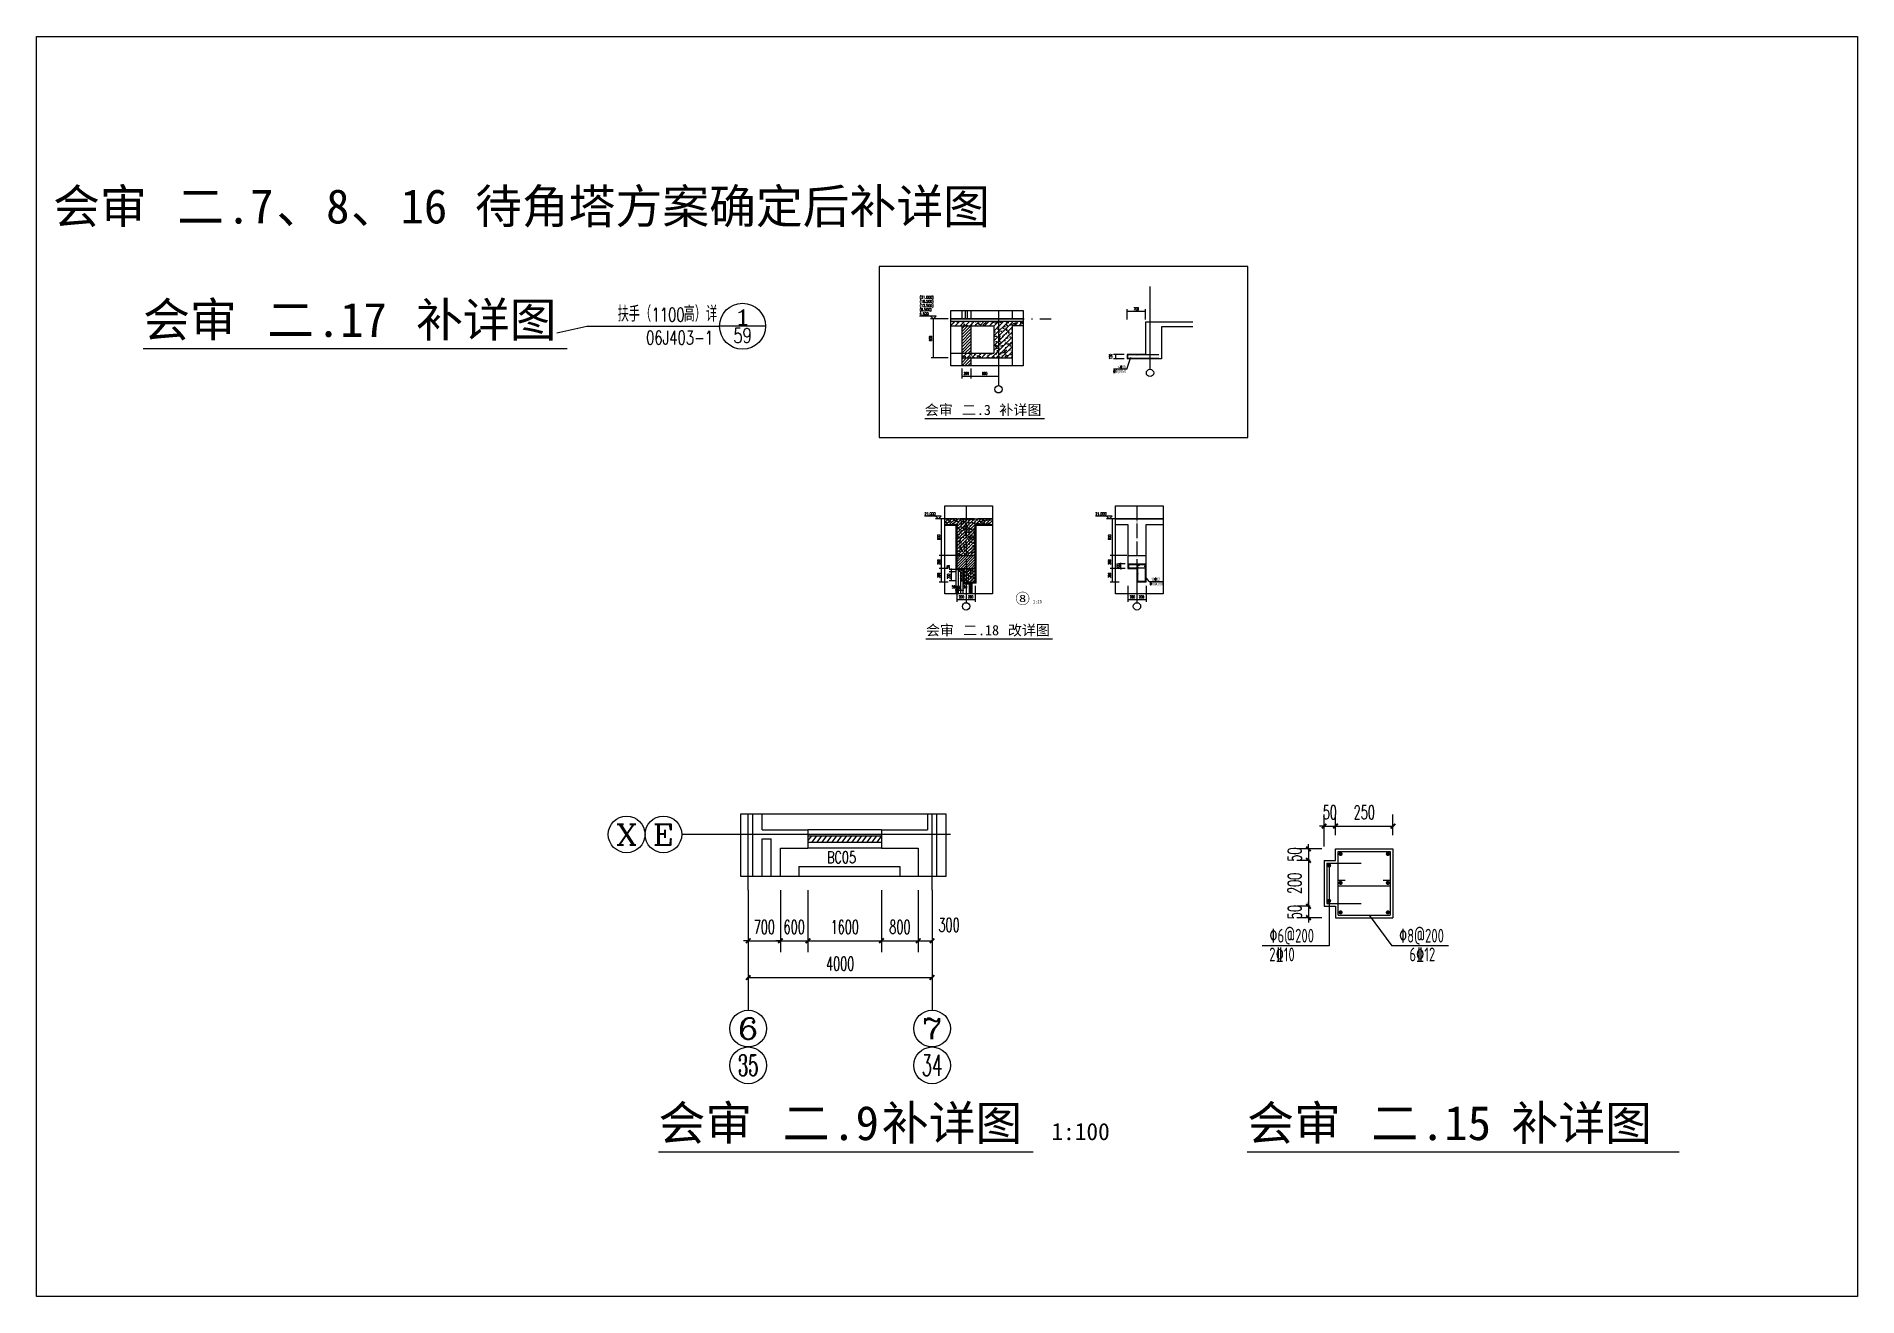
# Model space of a CAD drawing. Extents: x 0 to 125661, y -104936 to 8656.
# Drawn here: x 86033 to 125661, y -55238 to -27810 of the extents above; entities that cross this region are included whole.
import ezdxf
from ezdxf.enums import TextEntityAlignment as Align

# ---------------------------------------------------------------- set-up
doc = ezdxf.new("R2010")
doc.units = 0
doc.header["$LTSCALE"] = 800
doc.header["$MEASUREMENT"] = 0
doc.linetypes.add('DOTE', pattern=[2.42, 2, -0.2, 0.02, -0.2])
doc.layers.get('0').update_dxf_attribs({"linetype": 'CONTINUOUS'})
doc.layers.get('Defpoints').update_dxf_attribs({"color": 1, "linetype": 'CONTINUOUS'})
for name, color, linetype in [('3-ban', 84, 'CONTINUOUS'), ('A-卫生间', 173, 'CONTINUOUS'), ('A-墙线', 9, 'CONTINUOUS'), ('A-外包装修', 227, 'CONTINUOUS'), ('A-外窗', 145, 'CONTINUOUS'), ('A-装饰构件', 197, 'CONTINUOUS'), ('AXIS', 3, 'CONTINUOUS'), ('AXIS_TEXT', 7, 'CONTINUOUS'), ('DIM_ELEV', 3, 'CONTINUOUS'), ('DIM_IDEN', 3, 'CONTINUOUS'), ('DOTE', 28, 'CONTINUOUS'), ('PUB_DIM', 3, 'CONTINUOUS'), ('PUB_HATCH', 8, 'CONTINUOUS'), ('PUB_TEXT', 7, 'CONTINUOUS'), ('R', 1, 'CONTINUOUS'), ('WALL', 50, 'CONTINUOUS'), ('WINDOW', 145, 'CONTINUOUS'), ('普通门窗编号', 7, 'CONTINUOUS'), ('看线1', 7, 'CONTINUOUS'), ('门窗', 4, 'CONTINUOUS'), ('面层', 123, 'CONTINUOUS')]:
    doc.layers.add(name, color=color, linetype=linetype)
doc.styles.add('_TCH_AXIS', font='COMPLEX', dxfattribs={"bigfont": 'GBCBIG'})
doc.styles.add('_TCH_DIM', font='SIMPLEX', dxfattribs={"bigfont": 'GBCBIG'})
doc.styles.add('_TCH_LABEL', font='COMPLEX', dxfattribs={"bigfont": 'GBCBIG'})
doc.styles.add('COMPLEX', font='COMPLEX')
doc.styles.add('DIM_FONT', font='SIMPLEX.shx', dxfattribs={"width": 0.6})
doc.styles.add('ht', font='SIMHEI.TTF')
doc.styles.add('TSSD_Rein', font='tssdeng.shx', dxfattribs={"width": 0.7, "bigfont": 'hztxt.shx'})
doc.styles.add('房间名称', font='SIMHEI.TTF', dxfattribs={"width": 0.8})
doc.dimstyles.new('DIMN', dxfattribs={"dimtxt": 300, "dimasz": 100, "dimexe": 250, "dimexo": 300, "dimgap": 150, "dimtad": 1, "dimdec": 0, "dimzin": 0, "dimdsep": 46, "dimtxsty": 'DIM_FONT', "dimblk": 'ARCHTICK', "dimcen": 0.09, "dimclrt": 7, "dimazin": 2, "dimtfac": 1, "dimtdec": 0, "dimtix": 1, "dimtmove": 2, "dimatfit": 3, "dimfxl": 0, "dimtolj": 1, "dimtzin": 0, "dimarcsym": 0})
doc.dimstyles.new('DIMN20', dxfattribs={"dimscale": 0.2, "dimtxt": 300, "dimasz": 100, "dimexe": 250, "dimexo": 300, "dimgap": 150, "dimtad": 1, "dimdec": 0, "dimzin": 0, "dimdsep": 46, "dimtxsty": 'DIM_FONT', "dimblk": 'ARCHTICK', "dimcen": 0.09, "dimclrt": 7, "dimazin": 2, "dimtfac": 1, "dimtdec": 0, "dimtix": 1, "dimtmove": 2, "dimatfit": 3, "dimfxl": 0, "dimtolj": 1, "dimtzin": 0, "dimarcsym": 0})

msp = doc.modelspace()

# ---------------------------------------------------------------- texts
at = {"layer": '3-ban', "style": 'TSSD_Rein', "width": 0.7}
for s, p in [('%%1328@150', (109604.3, -35096.1)), ('4%%13210', (109652, -35008)), ('10%%13212', (110387.2, -39625.8)), ('%%1308@200', (110402.6, -39723.2))]:
    msp.add_text(s, height=75, dxfattribs=at).set_placement(p, align=Align.MIDDLE)
for s, p in [('%%1306@200', (112859.6, -47532.9)), ('%%1308@200', (115680.8, -47532.9)), ('2%%13210', (112859.6, -47941)), ('6%%13212', (115908.9, -47941))]:
    msp.add_text(s, height=300, dxfattribs=at).set_placement(p)
at = {"layer": 'AXIS_TEXT', "color": 0, "style": 'ht', "width": 1.382812}
msp.add_text('8', height=158.4, dxfattribs=at).set_placement((107413.3, -40120.9), (107571.7, -40120.9), align=Align.FIT)
at = {"layer": 'PUB_HATCH', "color": 1, "style": 'ht'}
for s, height, p in [('会审', 746.84, (86395.7, -31881)), ('二', 746.8, (89096.1, -31881)), ('.7', 746.84, (90176.2, -31881)), ('8', 746.8, (92336.6, -31881)), ('16', 746.84, (93956.8, -31881)), ('待角塔方案确定后补详图', 746.835, (95577.1, -31881)), ('、', 746.8, (91256.4, -31881)), ('、', 746.8, (92876.7, -31881)), ('会审', 746.84, (88354.1, -34348.7)), ('二', 746.8, (91054.5, -34348.7)), ('.17', 746.84, (92134.7, -34348.7)), ('补详图', 746.84, (94295, -34348.7)), ('会审', 224.05, (105363.5, -36050.5)), ('二', 224.1, (106173.6, -36050.5)), ('.3', 224.05, (106497.6, -36050.5)), ('补详图', 224.05, (106983.7, -36050.5)), ('会审', 224.05, (105388, -40845.3)), ('二', 224.1, (106198.2, -40845.3)), ('.18', 224.05, (106522.2, -40845.3)), ('改详图', 224.05, (107170.3, -40845.3)), ('会审', 746.84, (99569.4, -51833)), ('.9', 746.84, (103350, -51833)), ('补详图', 746.84, (104430.1, -51833)), ('会审', 746.84, (112379.7, -51833)), ('.15', 746.84, (116160.3, -51833)), ('补详图', 746.84, (118131.7, -51833)), ('二', 746.8, (102269.8, -51833)), ('二', 746.8, (115080.2, -51833))]:
    msp.add_text(s, height=height, dxfattribs=at).set_placement(p)
at = {"layer": 'PUB_TEXT'}
for s, height, style, p in [('扶手（', 337.59, '_TCH_LABEL', (98680.2, -34017.5)), ('高）详', 337.59, '_TCH_LABEL', (100117.4, -34017.5)), ('1:100', 373.42, 'ht', (108118.7, -51833))]:
    msp.add_text(s, height=height, dxfattribs=dict(at, style=style)).set_placement(p)
for s, height, style, width, p in [('(21.000)', 59.5, '_TCH_DIM', 0.705882, (105251.4, -33517.1)), ('(16.500)', 59.5, '_TCH_DIM', 0.705882, (105251.4, -33607.1)), ('(12.500)', 59.5, '_TCH_DIM', 0.705882, (105251.4, -33697.1)), ('1100', 297.5, '_TCH_LABEL', 0.705882, (99417.4, -34017.5)), ('4.500', 59.5, '_TCH_DIM', 0.705882, (105251.4, -33877.1)), ('(8.500)', 59.5, '_TCH_DIM', 0.705882, (105251.4, -33787.1)), ('06J403-1', 297.5, '_TCH_LABEL', 0.705882, (99298.8, -34515)), ('21.000', 59.5, '_TCH_DIM', 0.705882, (105359.3, -38229.6)), ('21.000', 59.5, '_TCH_DIM', 0.705882, (109077.9, -38229.6)), ('1:20', 74.68, '房间名称', 0.8, (107715.6, -40149.8))]:
    msp.add_text(s, height=height, dxfattribs=dict(at, style=style, width=width)).set_placement(p)
at = {"layer": 'PUB_TEXT', "style": '_TCH_LABEL'}
for s, height, width, p, p2 in [('1', 322, 2.916667, (101197.5, -34077.2), (101600, -34077.2)), ('59', 321.99, 0.772059, (101197.5, -34479.7), (101600, -34479.7))]:
    msp.add_text(s, height=height, dxfattribs=dict(at, width=width)).set_placement(p, p2, align=Align.FIT)
at = {"layer": '普通门窗编号', "style": '_TCH_DIM', "width": 0.705882}
msp.add_text('BC05', height=255, dxfattribs=at).set_placement((103236.4, -45803.9))

# ---------------------------------------------------------------- blocks, each defined once
blk = doc.blocks.new('$WINLIB2D$00000039')
at = {"color": 0}
for p, q in [((0.5, 0.5), (-0.5, 0.5)), ((-0.5, 0.167), (0.5, 0.167)), ((-0.452, -0.167), (-0.5, 0.084)), ((-0.384, -0.167), (-0.448, 0.167)), ((-0.316, -0.167), (-0.38, 0.167)), ((-0.248, -0.167), (-0.312, 0.167)), ((-0.18, -0.167), (-0.244, 0.167)), ((-0.112, -0.167), (-0.176, 0.167)), ((-0.044, -0.167), (-0.108, 0.167)), ((0.024, -0.167), (-0.04, 0.167)), ((0.092, -0.167), (0.028, 0.167)), ((0.16, -0.167), (0.096, 0.167)), ((0.228, -0.167), (0.164, 0.167)), ((0.296, -0.167), (0.232, 0.167)), ((0.364, -0.167), (0.3, 0.167)), ((0.432, -0.167), (0.368, 0.167)), ((0.5, -0.167), (0.436, 0.167)), ((-0.5, -0.167), (0.5, -0.167)), ((0.5, -0.5), (-0.5, -0.5))]:
    blk.add_line(p, q, dxfattribs=at)
blk = doc.blocks.new('_ArchTick')
at = {"color": 0, "linetype": 'ByBlock', "const_width": 0.4}
blk.add_lwpolyline([(-0.5, -0.5), (0.5, 0.5)], dxfattribs=at)
blk = doc.blocks.new('*D505')
at = {"layer": 'AXIS', "color": 0, "lineweight": -2}
for p, q in [((101522, -46393), (101522, -47743)), ((102222, -46393), (102222, -47743)), ((101522, -47493), (101422, -47493)), ((101522, -47493), (102222, -47493)), ((102222, -47493), (102322, -47493))]:
    blk.add_line(p, q, dxfattribs=at)
at = {"layer": 'Defpoints', "color": 0}
for p in [(101522, -46093), (102222, -46093), (102222, -47493)]:
    blk.add_point(p, dxfattribs=at)
at = {"layer": 'AXIS', "color": 0, "lineweight": -2, "xscale": 100, "yscale": 100, "zscale": 100}
blk.add_blockref('_ArchTick', (101522, -47493), dxfattribs=at)
at = {"layer": 'AXIS', "color": 0, "lineweight": -2, "xscale": 100, "yscale": 100, "zscale": 100, "rotation": 180}
blk.add_blockref('_ArchTick', (102222, -47493), dxfattribs=at)
at = {"layer": 'AXIS', "color": 7, "insert": (101872, -47193), "char_height": 300, "attachment_point": 5, "style": 'DIM_FONT'}
blk.add_mtext('\\A1;700', dxfattribs=at)
blk = doc.blocks.new('*D506')
at = {"layer": 'AXIS', "color": 0, "lineweight": -2}
for p, q in [((102222, -46393), (102222, -47743)), ((102822, -46393), (102822, -47743)), ((102222, -47493), (102122, -47493)), ((102222, -47493), (102822, -47493)), ((102822, -47493), (102922, -47493))]:
    blk.add_line(p, q, dxfattribs=at)
at = {"layer": 'Defpoints', "color": 0}
for p in [(102222, -46093), (102822, -46093), (102822, -47493)]:
    blk.add_point(p, dxfattribs=at)
at = {"layer": 'AXIS', "color": 0, "lineweight": -2, "xscale": 100, "yscale": 100, "zscale": 100}
blk.add_blockref('_ArchTick', (102222, -47493), dxfattribs=at)
at = {"layer": 'AXIS', "color": 0, "lineweight": -2, "xscale": 100, "yscale": 100, "zscale": 100, "rotation": 180}
blk.add_blockref('_ArchTick', (102822, -47493), dxfattribs=at)
at = {"layer": 'AXIS', "color": 7, "insert": (102522, -47193), "char_height": 300, "attachment_point": 5, "style": 'DIM_FONT'}
blk.add_mtext('\\A1;600', dxfattribs=at)
blk = doc.blocks.new('*D507')
at = {"layer": 'AXIS', "color": 0, "lineweight": -2}
for p, q in [((102822, -46393), (102822, -47743)), ((104422, -46393), (104422, -47743)), ((102822, -47493), (104422, -47493))]:
    blk.add_line(p, q, dxfattribs=at)
at = {"layer": 'Defpoints', "color": 0}
for p in [(102822, -46093), (104422, -46093), (104422, -47493)]:
    blk.add_point(p, dxfattribs=at)
at = {"layer": 'AXIS', "color": 0, "lineweight": -2, "xscale": 100, "yscale": 100, "zscale": 100, "rotation": 180}
blk.add_blockref('_ArchTick', (102822, -47493), dxfattribs=at)
at = {"layer": 'AXIS', "color": 0, "lineweight": -2, "xscale": 100, "yscale": 100, "zscale": 100}
blk.add_blockref('_ArchTick', (104422, -47493), dxfattribs=at)
at = {"layer": 'AXIS', "color": 7, "insert": (103622, -47193), "char_height": 300, "attachment_point": 5, "style": 'DIM_FONT'}
blk.add_mtext('\\A1;1600', dxfattribs=at)
blk = doc.blocks.new('*D508')
at = {"layer": 'AXIS', "color": 0, "lineweight": -2}
for p, q in [((104422, -46393), (104422, -47743)), ((105222, -46393), (105222, -47743)), ((104422, -47493), (105222, -47493))]:
    blk.add_line(p, q, dxfattribs=at)
at = {"layer": 'Defpoints', "color": 0}
for p in [(104422, -46093), (105222, -46093), (105222, -47493)]:
    blk.add_point(p, dxfattribs=at)
at = {"layer": 'AXIS', "color": 0, "lineweight": -2, "xscale": 100, "yscale": 100, "zscale": 100, "rotation": 180}
blk.add_blockref('_ArchTick', (104422, -47493), dxfattribs=at)
at = {"layer": 'AXIS', "color": 0, "lineweight": -2, "xscale": 100, "yscale": 100, "zscale": 100}
blk.add_blockref('_ArchTick', (105222, -47493), dxfattribs=at)
at = {"layer": 'AXIS', "color": 7, "insert": (104822, -47193), "char_height": 300, "attachment_point": 5, "style": 'DIM_FONT'}
blk.add_mtext('\\A1;800', dxfattribs=at)
blk = doc.blocks.new('*D509')
at = {"layer": 'AXIS', "color": 0, "lineweight": -2}
for p, q in [((105222, -46393), (105222, -47743)), ((105522, -46393), (105522, -47743)), ((105222, -47493), (105522, -47493))]:
    blk.add_line(p, q, dxfattribs=at)
at = {"layer": 'Defpoints', "color": 0}
for p in [(105222, -46093), (105522, -46093), (105522, -47493)]:
    blk.add_point(p, dxfattribs=at)
at = {"layer": 'AXIS', "color": 0, "lineweight": -2, "xscale": 100, "yscale": 100, "zscale": 100, "rotation": 180}
blk.add_blockref('_ArchTick', (105222, -47493), dxfattribs=at)
at = {"layer": 'AXIS', "color": 0, "lineweight": -2, "xscale": 100, "yscale": 100, "zscale": 100}
blk.add_blockref('_ArchTick', (105522, -47493), dxfattribs=at)
at = {"layer": 'AXIS', "color": 7, "insert": (105892, -47148), "char_height": 300, "attachment_point": 5, "style": 'DIM_FONT'}
blk.add_mtext('\\A1;300', dxfattribs=at)
blk = doc.blocks.new('*D510')
at = {"layer": 'AXIS', "color": 0, "lineweight": -2}
for p, q in [((101522, -46693), (101522, -48543)), ((105522, -46693), (105522, -48543)), ((101522, -48293), (105522, -48293))]:
    blk.add_line(p, q, dxfattribs=at)
at = {"layer": 'Defpoints', "color": 0}
for p in [(101522, -46393), (105522, -46393), (105522, -48293)]:
    blk.add_point(p, dxfattribs=at)
at = {"layer": 'AXIS', "color": 0, "lineweight": -2, "xscale": 100, "yscale": 100, "zscale": 100, "rotation": 180}
blk.add_blockref('_ArchTick', (101522, -48293), dxfattribs=at)
at = {"layer": 'AXIS', "color": 0, "lineweight": -2, "xscale": 100, "yscale": 100, "zscale": 100}
blk.add_blockref('_ArchTick', (105522, -48293), dxfattribs=at)
at = {"layer": 'AXIS', "color": 7, "insert": (103522, -47993), "char_height": 300, "attachment_point": 5, "style": 'DIM_FONT'}
blk.add_mtext('\\A1;4000', dxfattribs=at)
blk = doc.blocks.new('*D511')
at = {"layer": 'Defpoints', "color": 0}
for p in [(106142, -39730), (106192, -39730), (106192, -39860)]:
    blk.add_point(p, dxfattribs=at)
at = {"layer": 'PUB_DIM', "color": 0, "lineweight": -2}
for p, q in [((106142, -39860), (106122, -39860)), ((106142, -39790), (106142, -39910)), ((106142, -39860), (106192, -39860)), ((106192, -39790), (106192, -39910)), ((106192, -39860), (106212, -39860))]:
    blk.add_line(p, q, dxfattribs=at)
at = {"layer": 'PUB_DIM', "color": 0, "lineweight": -2, "xscale": 20, "yscale": 20, "zscale": 20}
blk.add_blockref('_ArchTick', (106142, -39860), dxfattribs=at)
at = {"layer": 'PUB_DIM', "color": 0, "lineweight": -2, "xscale": 20, "yscale": 20, "zscale": 20, "rotation": 180}
blk.add_blockref('_ArchTick', (106192, -39860), dxfattribs=at)
at = {"layer": 'PUB_DIM', "color": 7, "insert": (106246, -39791), "char_height": 60, "attachment_point": 5, "style": 'DIM_FONT'}
blk.add_mtext('\\A1;50', dxfattribs=at)
blk = doc.blocks.new('*D512')
at = {"layer": 'Defpoints', "color": 0}
for p in [(106092, -39730), (106142, -39730), (106142, -39860)]:
    blk.add_point(p, dxfattribs=at)
at = {"layer": 'PUB_DIM', "color": 0, "lineweight": -2}
for p, q in [((106092, -39860), (106072, -39860)), ((106092, -39790), (106092, -39910)), ((106092, -39860), (106142, -39860)), ((106142, -39790), (106142, -39910)), ((106142, -39860), (106162, -39860))]:
    blk.add_line(p, q, dxfattribs=at)
at = {"layer": 'PUB_DIM', "color": 0, "lineweight": -2, "xscale": 20, "yscale": 20, "zscale": 20}
blk.add_blockref('_ArchTick', (106092, -39860), dxfattribs=at)
at = {"layer": 'PUB_DIM', "color": 0, "lineweight": -2, "xscale": 20, "yscale": 20, "zscale": 20, "rotation": 180}
blk.add_blockref('_ArchTick', (106142, -39860), dxfattribs=at)
at = {"layer": 'PUB_DIM', "color": 7, "insert": (106117, -39800), "char_height": 60, "attachment_point": 5, "style": 'DIM_FONT'}
blk.add_mtext('\\A1;50', dxfattribs=at)
blk = doc.blocks.new('*D513')
at = {"layer": 'Defpoints', "color": 0}
for p in [(106042.100008, -39729.562173), (106092.100008, -39729.562173), (106092.100008, -39859.506891)]:
    blk.add_point(p, dxfattribs=at)
at = {"layer": 'PUB_DIM', "color": 0, "lineweight": -2}
for p, q in [((106042.100008, -39859.506891), (106022.100008, -39859.506891)), ((106042.100008, -39789.562173), (106042.100008, -39909.506891)), ((106042.100008, -39859.506891), (106092.100008, -39859.506891)), ((106092.100008, -39789.562173), (106092.100008, -39909.506891)), ((106092.100008, -39859.506891), (106112.100008, -39859.506891))]:
    blk.add_line(p, q, dxfattribs=at)
at = {"layer": 'PUB_DIM', "color": 0, "lineweight": -2, "xscale": 20, "yscale": 20, "zscale": 20}
blk.add_blockref('_ArchTick', (106042.100008, -39859.506891), dxfattribs=at)
at = {"layer": 'PUB_DIM', "color": 0, "lineweight": -2, "xscale": 20, "yscale": 20, "zscale": 20, "rotation": 180}
blk.add_blockref('_ArchTick', (106092.100008, -39859.506891), dxfattribs=at)
at = {"layer": 'PUB_DIM', "color": 7, "insert": (105988.100008, -39790.506891), "char_height": 60, "attachment_point": 5, "style": 'DIM_FONT'}
blk.add_mtext('\\A1;50', dxfattribs=at)
blk = doc.blocks.new('*D514')
at = {"layer": 'Defpoints', "color": 0}
for p in [(105943, -39410), (106092, -39410), (106092, -39460)]:
    blk.add_point(p, dxfattribs=at)
at = {"layer": 'PUB_DIM', "color": 0, "lineweight": -2}
for p, q in [((106032, -39410), (105893, -39410)), ((106032, -39460), (105893, -39460)), ((105943, -39410), (105943, -39390)), ((105943, -39460), (105943, -39410)), ((105943, -39460), (105943, -39480))]:
    blk.add_line(p, q, dxfattribs=at)
at = {"layer": 'PUB_DIM', "color": 0, "lineweight": -2, "xscale": 20, "yscale": 20, "zscale": 20}
for p, rotation in [((105943, -39410), 270), ((105943, -39460), 90)]:
    blk.add_blockref('_ArchTick', p, dxfattribs=dict(at, rotation=rotation))
at = {"layer": 'PUB_DIM', "color": 7, "insert": (105874, -39356), "char_height": 60, "attachment_point": 5, "rotation": 90, "style": 'DIM_FONT'}
blk.add_mtext('\\A1;50', dxfattribs=at)
blk = doc.blocks.new('*D515')
at = {"layer": 'Defpoints', "color": 0}
for p in [(105943, -39460), (106092, -39460), (106092, -39660)]:
    blk.add_point(p, dxfattribs=at)
at = {"layer": 'PUB_DIM', "color": 0, "lineweight": -2}
for p, q in [((106032, -39460), (105893, -39460)), ((105943, -39660), (105943, -39460)), ((106032, -39660), (105893, -39660))]:
    blk.add_line(p, q, dxfattribs=at)
at = {"layer": 'PUB_DIM', "color": 0, "lineweight": -2, "xscale": 20, "yscale": 20, "zscale": 20}
for p, rotation in [((105943, -39460), 90), ((105943, -39660), 270)]:
    blk.add_blockref('_ArchTick', p, dxfattribs=dict(at, rotation=rotation))
at = {"layer": 'PUB_DIM', "color": 7, "insert": (105883, -39560), "char_height": 60, "attachment_point": 5, "rotation": 90, "style": 'DIM_FONT'}
blk.add_mtext('\\A1;200', dxfattribs=at)
blk = doc.blocks.new('*D516')
at = {"layer": 'Defpoints', "color": 0}
for p in [(105727, -38310), (105934, -38310), (105934, -39110)]:
    blk.add_point(p, dxfattribs=at)
at = {"layer": 'PUB_DIM', "color": 0, "lineweight": -2}
for p, q in [((105874, -38310), (105677, -38310)), ((105727, -39110), (105727, -38310)), ((105874, -39110), (105677, -39110))]:
    blk.add_line(p, q, dxfattribs=at)
at = {"layer": 'PUB_DIM', "color": 0, "lineweight": -2, "xscale": 20, "yscale": 20, "zscale": 20}
for p, rotation in [((105727, -38310), 90), ((105727, -39110), 270)]:
    blk.add_blockref('_ArchTick', p, dxfattribs=dict(at, rotation=rotation))
at = {"layer": 'PUB_DIM', "color": 7, "insert": (105667, -38710), "char_height": 60, "attachment_point": 5, "rotation": 90, "style": 'DIM_FONT'}
blk.add_mtext('\\A1;800', dxfattribs=at)
blk = doc.blocks.new('*D517')
at = {"layer": 'Defpoints', "color": 0}
for p in [(105727, -39110), (105934, -39110), (105934, -39390)]:
    blk.add_point(p, dxfattribs=at)
at = {"layer": 'PUB_DIM', "color": 0, "lineweight": -2}
for p, q in [((105874, -39110), (105677, -39110)), ((105727, -39390), (105727, -39110)), ((105874, -39390), (105677, -39390))]:
    blk.add_line(p, q, dxfattribs=at)
at = {"layer": 'PUB_DIM', "color": 0, "lineweight": -2, "xscale": 20, "yscale": 20, "zscale": 20}
for p, rotation in [((105727, -39110), 90), ((105727, -39390), 270)]:
    blk.add_blockref('_ArchTick', p, dxfattribs=dict(at, rotation=rotation))
at = {"layer": 'PUB_DIM', "color": 7, "insert": (105667, -39250), "char_height": 60, "attachment_point": 5, "rotation": 90, "style": 'DIM_FONT'}
blk.add_mtext('\\A1;280', dxfattribs=at)
blk = doc.blocks.new('*D518')
at = {"layer": 'Defpoints', "color": 0}
for p in [(105727, -39390), (105934, -39390), (105934, -39690)]:
    blk.add_point(p, dxfattribs=at)
at = {"layer": 'PUB_DIM', "color": 0, "lineweight": -2}
for p, q in [((105874, -39390), (105677, -39390)), ((105727, -39690), (105727, -39390)), ((105874, -39690), (105677, -39690))]:
    blk.add_line(p, q, dxfattribs=at)
at = {"layer": 'PUB_DIM', "color": 0, "lineweight": -2, "xscale": 20, "yscale": 20, "zscale": 20}
for p, rotation in [((105727, -39390), 90), ((105727, -39690), 270)]:
    blk.add_blockref('_ArchTick', p, dxfattribs=dict(at, rotation=rotation))
at = {"layer": 'PUB_DIM', "color": 7, "insert": (105667, -39540), "char_height": 60, "attachment_point": 5, "rotation": 90, "style": 'DIM_FONT'}
blk.add_mtext('\\A1;300', dxfattribs=at)
blk = doc.blocks.new('*D519')
at = {"layer": 'Defpoints', "color": 0}
for p in [(106262, -39710), (106462, -39710), (106462, -40069)]:
    blk.add_point(p, dxfattribs=at)
at = {"layer": 'PUB_DIM', "color": 0, "lineweight": -2}
for p, q in [((106262, -39770), (106262, -40119)), ((106462, -39770), (106462, -40119)), ((106262, -40069), (106462, -40069))]:
    blk.add_line(p, q, dxfattribs=at)
at = {"layer": 'PUB_DIM', "color": 0, "lineweight": -2, "xscale": 20, "yscale": 20, "zscale": 20, "rotation": 180}
blk.add_blockref('_ArchTick', (106262, -40069), dxfattribs=at)
at = {"layer": 'PUB_DIM', "color": 0, "lineweight": -2, "xscale": 20, "yscale": 20, "zscale": 20}
blk.add_blockref('_ArchTick', (106462, -40069), dxfattribs=at)
at = {"layer": 'PUB_DIM', "color": 7, "insert": (106362, -40009), "char_height": 60, "attachment_point": 5, "style": 'DIM_FONT'}
blk.add_mtext('\\A1;200', dxfattribs=at)
blk = doc.blocks.new('*D520')
at = {"layer": 'Defpoints', "color": 0}
for p in [(106062, -39710), (106262, -39710), (106262, -40069)]:
    blk.add_point(p, dxfattribs=at)
at = {"layer": 'PUB_DIM', "color": 0, "lineweight": -2}
for p, q in [((106062, -39770), (106062, -40119)), ((106262, -39770), (106262, -40119)), ((106062, -40069), (106262, -40069))]:
    blk.add_line(p, q, dxfattribs=at)
at = {"layer": 'PUB_DIM', "color": 0, "lineweight": -2, "xscale": 20, "yscale": 20, "zscale": 20, "rotation": 180}
blk.add_blockref('_ArchTick', (106062, -40069), dxfattribs=at)
at = {"layer": 'PUB_DIM', "color": 0, "lineweight": -2, "xscale": 20, "yscale": 20, "zscale": 20}
blk.add_blockref('_ArchTick', (106262, -40069), dxfattribs=at)
at = {"layer": 'PUB_DIM', "color": 7, "insert": (106162, -40009), "char_height": 60, "attachment_point": 5, "style": 'DIM_FONT'}
blk.add_mtext('\\A1;200', dxfattribs=at)
blk = doc.blocks.new('*D521')
at = {"layer": 'Defpoints', "color": 0}
for p in [(105550, -33958), (105929, -33958), (105929, -34808)]:
    blk.add_point(p, dxfattribs=at)
at = {"layer": 'PUB_DIM', "color": 0, "lineweight": -2}
for p, q in [((105869, -33958), (105500, -33958)), ((105550, -34808), (105550, -33958)), ((105869, -34808), (105500, -34808))]:
    blk.add_line(p, q, dxfattribs=at)
at = {"layer": 'PUB_DIM', "color": 0, "lineweight": -2, "xscale": 20, "yscale": 20, "zscale": 20}
for p, rotation in [((105550, -33958), 90), ((105550, -34808), 270)]:
    blk.add_blockref('_ArchTick', p, dxfattribs=dict(at, rotation=rotation))
at = {"layer": 'PUB_DIM', "color": 7, "insert": (105490, -34383), "char_height": 60, "attachment_point": 5, "rotation": 90, "style": 'DIM_FONT'}
blk.add_mtext('\\A1;850', dxfattribs=at)
blk = doc.blocks.new('*D522')
at = {"layer": 'Defpoints', "color": 0}
for p in [(106367, -34980), (106967, -34980), (106967, -35206)]:
    blk.add_point(p, dxfattribs=at)
at = {"layer": 'PUB_DIM', "color": 0, "lineweight": -2}
for p, q in [((106367, -35040), (106367, -35256)), ((106367, -35206), (106967, -35206)), ((106967, -35040), (106967, -35256))]:
    blk.add_line(p, q, dxfattribs=at)
at = {"layer": 'PUB_DIM', "color": 0, "lineweight": -2, "xscale": 20, "yscale": 20, "zscale": 20, "rotation": 180}
blk.add_blockref('_ArchTick', (106367, -35206), dxfattribs=at)
at = {"layer": 'PUB_DIM', "color": 0, "lineweight": -2, "xscale": 20, "yscale": 20, "zscale": 20}
blk.add_blockref('_ArchTick', (106967, -35206), dxfattribs=at)
at = {"layer": 'PUB_DIM', "color": 7, "insert": (106667, -35146), "char_height": 60, "attachment_point": 5, "style": 'DIM_FONT'}
blk.add_mtext('\\A1;600', dxfattribs=at)
blk = doc.blocks.new('*D523')
at = {"layer": 'Defpoints', "color": 0}
for p in [(106167, -34980), (106367, -34980), (106367, -35206)]:
    blk.add_point(p, dxfattribs=at)
at = {"layer": 'PUB_DIM', "color": 0, "lineweight": -2}
for p, q in [((106167, -35040), (106167, -35256)), ((106167, -35206), (106367, -35206)), ((106367, -35040), (106367, -35256))]:
    blk.add_line(p, q, dxfattribs=at)
at = {"layer": 'PUB_DIM', "color": 0, "lineweight": -2, "xscale": 20, "yscale": 20, "zscale": 20, "rotation": 180}
blk.add_blockref('_ArchTick', (106167, -35206), dxfattribs=at)
at = {"layer": 'PUB_DIM', "color": 0, "lineweight": -2, "xscale": 20, "yscale": 20, "zscale": 20}
blk.add_blockref('_ArchTick', (106367, -35206), dxfattribs=at)
at = {"layer": 'PUB_DIM', "color": 7, "insert": (106267, -35146), "char_height": 60, "attachment_point": 5, "style": 'DIM_FONT'}
blk.add_mtext('\\A1;200', dxfattribs=at)
blk = doc.blocks.new('_AXISO')
blk.add_circle((0, 0), 0.5)
at = {"layer": 'AXIS_TEXT', "style": 'COMPLEX', "width": 1.041667}
blk.add_attdef('A', text='', height=0.56, dxfattribs=at).set_placement((-0.25, -0.28), (0.25, -0.28), align=Align.FIT)
blk = doc.blocks.new('*D524')
at = {"layer": 'Defpoints', "color": 0}
for p in [(109521, -34730), (109765, -34730), (109765, -34830)]:
    blk.add_point(p, dxfattribs=at)
at = {"layer": 'PUB_DIM', "color": 0, "lineweight": -2}
for p, q in [((109705, -34730), (109471, -34730)), ((109705, -34830), (109471, -34830)), ((109521, -34830), (109521, -34730))]:
    blk.add_line(p, q, dxfattribs=at)
at = {"layer": 'PUB_DIM', "color": 0, "lineweight": -2, "xscale": 20, "yscale": 20, "zscale": 20}
for p, rotation in [((109521, -34730), 90), ((109521, -34830), 270)]:
    blk.add_blockref('_ArchTick', p, dxfattribs=dict(at, rotation=rotation))
at = {"layer": 'PUB_DIM', "color": 7, "insert": (109408, -34780), "char_height": 60, "attachment_point": 5, "rotation": 90, "style": 'DIM_FONT'}
blk.add_mtext('\\A1;120', dxfattribs=at)
blk = doc.blocks.new('*D525')
at = {"layer": 'Defpoints', "color": 0}
for p in [(109765, -33799), (109765, -34030), (110165, -34030)]:
    blk.add_point(p, dxfattribs=at)
at = {"layer": 'PUB_DIM', "color": 0, "lineweight": -2}
for p, q in [((109765, -33970), (109765, -33749)), ((110165, -33799), (109765, -33799)), ((110165, -33970), (110165, -33749))]:
    blk.add_line(p, q, dxfattribs=at)
at = {"layer": 'PUB_DIM', "color": 0, "lineweight": -2, "xscale": 20, "yscale": 20, "zscale": 20, "rotation": 180}
blk.add_blockref('_ArchTick', (109765, -33799), dxfattribs=at)
at = {"layer": 'PUB_DIM', "color": 0, "lineweight": -2, "xscale": 20, "yscale": 20, "zscale": 20}
blk.add_blockref('_ArchTick', (110165, -33799), dxfattribs=at)
at = {"layer": 'PUB_DIM', "color": 7, "insert": (109965, -33739), "char_height": 60, "attachment_point": 5, "style": 'DIM_FONT'}
blk.add_mtext('\\A1;700', dxfattribs=at)
blk = doc.blocks.new('*D528')
at = {"layer": 'Defpoints', "color": 0}
for p in [(109445, -38310), (109653, -38310), (109653, -39110)]:
    blk.add_point(p, dxfattribs=at)
at = {"layer": 'PUB_DIM', "color": 0, "lineweight": -2}
for p, q in [((109593, -38310), (109395, -38310)), ((109445, -39110), (109445, -38310)), ((109593, -39110), (109395, -39110))]:
    blk.add_line(p, q, dxfattribs=at)
at = {"layer": 'PUB_DIM', "color": 0, "lineweight": -2, "xscale": 20, "yscale": 20, "zscale": 20}
for p, rotation in [((109445, -38310), 90), ((109445, -39110), 270)]:
    blk.add_blockref('_ArchTick', p, dxfattribs=dict(at, rotation=rotation))
at = {"layer": 'PUB_DIM', "color": 7, "insert": (109385, -38710), "char_height": 60, "attachment_point": 5, "rotation": 90, "style": 'DIM_FONT'}
blk.add_mtext('\\A1;800', dxfattribs=at)
blk = doc.blocks.new('*D529')
at = {"layer": 'Defpoints', "color": 0}
for p in [(109445, -39110), (109653, -39110), (109653, -39390)]:
    blk.add_point(p, dxfattribs=at)
at = {"layer": 'PUB_DIM', "color": 0, "lineweight": -2}
for p, q in [((109593, -39110), (109395, -39110)), ((109445, -39390), (109445, -39110)), ((109593, -39390), (109395, -39390))]:
    blk.add_line(p, q, dxfattribs=at)
at = {"layer": 'PUB_DIM', "color": 0, "lineweight": -2, "xscale": 20, "yscale": 20, "zscale": 20}
for p, rotation in [((109445, -39110), 90), ((109445, -39390), 270)]:
    blk.add_blockref('_ArchTick', p, dxfattribs=dict(at, rotation=rotation))
at = {"layer": 'PUB_DIM', "color": 7, "insert": (109385, -39250), "char_height": 60, "attachment_point": 5, "rotation": 90, "style": 'DIM_FONT'}
blk.add_mtext('\\A1;280', dxfattribs=at)
blk = doc.blocks.new('*D530')
at = {"layer": 'Defpoints', "color": 0}
for p in [(109445, -39390), (109653, -39390), (109653, -39690)]:
    blk.add_point(p, dxfattribs=at)
at = {"layer": 'PUB_DIM', "color": 0, "lineweight": -2}
for p, q in [((109593, -39390), (109395, -39390)), ((109445, -39690), (109445, -39390)), ((109593, -39690), (109395, -39690))]:
    blk.add_line(p, q, dxfattribs=at)
at = {"layer": 'PUB_DIM', "color": 0, "lineweight": -2, "xscale": 20, "yscale": 20, "zscale": 20}
for p, rotation in [((109445, -39390), 90), ((109445, -39690), 270)]:
    blk.add_blockref('_ArchTick', p, dxfattribs=dict(at, rotation=rotation))
at = {"layer": 'PUB_DIM', "color": 7, "insert": (109385, -39540), "char_height": 60, "attachment_point": 5, "rotation": 90, "style": 'DIM_FONT'}
blk.add_mtext('\\A1;300', dxfattribs=at)
blk = doc.blocks.new('*D531')
at = {"layer": 'Defpoints', "color": 0}
for p in [(109981, -39710), (110181, -39710), (110181, -40069)]:
    blk.add_point(p, dxfattribs=at)
at = {"layer": 'PUB_DIM', "color": 0, "lineweight": -2}
for p, q in [((109981, -39770), (109981, -40119)), ((110181, -39770), (110181, -40119)), ((109981, -40069), (110181, -40069))]:
    blk.add_line(p, q, dxfattribs=at)
at = {"layer": 'PUB_DIM', "color": 0, "lineweight": -2, "xscale": 20, "yscale": 20, "zscale": 20, "rotation": 180}
blk.add_blockref('_ArchTick', (109981, -40069), dxfattribs=at)
at = {"layer": 'PUB_DIM', "color": 0, "lineweight": -2, "xscale": 20, "yscale": 20, "zscale": 20}
blk.add_blockref('_ArchTick', (110181, -40069), dxfattribs=at)
at = {"layer": 'PUB_DIM', "color": 7, "insert": (110081, -40009), "char_height": 60, "attachment_point": 5, "style": 'DIM_FONT'}
blk.add_mtext('\\A1;200', dxfattribs=at)
blk = doc.blocks.new('*D532')
at = {"layer": 'Defpoints', "color": 0}
for p in [(109781, -39710), (109981, -39710), (109981, -40069)]:
    blk.add_point(p, dxfattribs=at)
at = {"layer": 'PUB_DIM', "color": 0, "lineweight": -2}
for p, q in [((109781, -39770), (109781, -40119)), ((109981, -39770), (109981, -40119)), ((109781, -40069), (109981, -40069))]:
    blk.add_line(p, q, dxfattribs=at)
at = {"layer": 'PUB_DIM', "color": 0, "lineweight": -2, "xscale": 20, "yscale": 20, "zscale": 20, "rotation": 180}
blk.add_blockref('_ArchTick', (109781, -40069), dxfattribs=at)
at = {"layer": 'PUB_DIM', "color": 0, "lineweight": -2, "xscale": 20, "yscale": 20, "zscale": 20}
blk.add_blockref('_ArchTick', (109981, -40069), dxfattribs=at)
at = {"layer": 'PUB_DIM', "color": 7, "insert": (109881, -40009), "char_height": 60, "attachment_point": 5, "style": 'DIM_FONT'}
blk.add_mtext('\\A1;200', dxfattribs=at)
blk = doc.blocks.new('*D533')
at = {"layer": '3-ban', "color": 0, "lineweight": -2}
for p, q in [((109721, -39290), (109582, -39290)), ((109721, -39390), (109582, -39390)), ((109632, -39290), (109632, -39270)), ((109632, -39390), (109632, -39290)), ((109632, -39390), (109632, -39410))]:
    blk.add_line(p, q, dxfattribs=at)
at = {"layer": 'Defpoints', "color": 0}
for p in [(109632, -39290), (109781, -39290), (109781, -39390)]:
    blk.add_point(p, dxfattribs=at)
at = {"layer": '3-ban', "color": 0, "lineweight": -2, "xscale": 20, "yscale": 20, "zscale": 20}
for p, rotation in [((109632, -39290), 270), ((109632, -39390), 90)]:
    blk.add_blockref('_ArchTick', p, dxfattribs=dict(at, rotation=rotation))
at = {"layer": '3-ban', "color": 7, "insert": (109572, -39340), "char_height": 60, "attachment_point": 5, "rotation": 90, "style": 'DIM_FONT'}
blk.add_mtext('\\A1;100', dxfattribs=at)
blk = doc.blocks.new('*D534')
at = {"layer": 'AXIS', "color": 0, "lineweight": -2}
for p, q in [((114052, -45443), (114052, -44747)), ((114302, -45193), (114302, -44747)), ((114052, -44997), (113952, -44997)), ((114052, -44997), (114302, -44997)), ((114302, -44997), (114402, -44997))]:
    blk.add_line(p, q, dxfattribs=at)
at = {"layer": 'Defpoints', "color": 0}
for p in [(114302, -44997), (114302, -45493), (114052, -45743)]:
    blk.add_point(p, dxfattribs=at)
at = {"layer": 'AXIS', "color": 0, "lineweight": -2, "xscale": 100, "yscale": 100, "zscale": 100}
blk.add_blockref('_ArchTick', (114052, -44997), dxfattribs=at)
at = {"layer": 'AXIS', "color": 0, "lineweight": -2, "xscale": 100, "yscale": 100, "zscale": 100, "rotation": 180}
blk.add_blockref('_ArchTick', (114302, -44997), dxfattribs=at)
at = {"layer": 'AXIS', "color": 7, "insert": (114177, -44697), "char_height": 300, "attachment_point": 5, "style": 'DIM_FONT'}
blk.add_mtext('\\A1;50', dxfattribs=at)
blk = doc.blocks.new('*D535')
at = {"layer": 'AXIS', "color": 0, "lineweight": -2}
for p, q in [((114302, -45193), (114302, -44747)), ((115552, -45193), (115552, -44747)), ((114302, -44997), (115552, -44997))]:
    blk.add_line(p, q, dxfattribs=at)
at = {"layer": 'Defpoints', "color": 0}
for p in [(115552, -44997), (114302, -45493), (115552, -45493)]:
    blk.add_point(p, dxfattribs=at)
at = {"layer": 'AXIS', "color": 0, "lineweight": -2, "xscale": 100, "yscale": 100, "zscale": 100, "rotation": 180}
blk.add_blockref('_ArchTick', (114302, -44997), dxfattribs=at)
at = {"layer": 'AXIS', "color": 0, "lineweight": -2, "xscale": 100, "yscale": 100, "zscale": 100}
blk.add_blockref('_ArchTick', (115552, -44997), dxfattribs=at)
at = {"layer": 'AXIS', "color": 7, "insert": (114927, -44697), "char_height": 300, "attachment_point": 5, "style": 'DIM_FONT'}
blk.add_mtext('\\A1;250', dxfattribs=at)
blk = doc.blocks.new('*D536')
at = {"layer": 'AXIS', "color": 0, "lineweight": -2}
for p, q in [((114002, -45493), (113463, -45493)), ((113713, -45493), (113713, -45393)), ((113713, -45493), (113713, -45743)), ((113752, -45743), (113463, -45743)), ((113713, -45743), (113713, -45843))]:
    blk.add_line(p, q, dxfattribs=at)
at = {"layer": 'Defpoints', "color": 0}
for p in [(114302, -45493), (113713, -45743), (114052, -45743)]:
    blk.add_point(p, dxfattribs=at)
at = {"layer": 'AXIS', "color": 0, "lineweight": -2, "xscale": 100, "yscale": 100, "zscale": 100}
for p, rotation in [((113713, -45493), 270), ((113713, -45743), 90)]:
    blk.add_blockref('_ArchTick', p, dxfattribs=dict(at, rotation=rotation))
at = {"layer": 'AXIS', "color": 7, "insert": (113413, -45618), "char_height": 300, "attachment_point": 5, "rotation": 90, "style": 'DIM_FONT'}
blk.add_mtext('\\A1;50', dxfattribs=at)
blk = doc.blocks.new('*D537')
at = {"layer": 'AXIS', "color": 0, "lineweight": -2}
for p, q in [((113752, -45743), (113463, -45743)), ((113713, -45743), (113713, -46743)), ((113752, -46743), (113463, -46743))]:
    blk.add_line(p, q, dxfattribs=at)
at = {"layer": 'Defpoints', "color": 0}
for p in [(114052, -45743), (113713, -46743), (114052, -46743)]:
    blk.add_point(p, dxfattribs=at)
at = {"layer": 'AXIS', "color": 0, "lineweight": -2, "xscale": 100, "yscale": 100, "zscale": 100}
for p, rotation in [((113713, -45743), 90), ((113713, -46743), 270)]:
    blk.add_blockref('_ArchTick', p, dxfattribs=dict(at, rotation=rotation))
at = {"layer": 'AXIS', "color": 7, "insert": (113413, -46243), "char_height": 300, "attachment_point": 5, "rotation": 90, "style": 'DIM_FONT'}
blk.add_mtext('\\A1;200', dxfattribs=at)
blk = doc.blocks.new('*D538')
at = {"layer": 'AXIS', "color": 0, "lineweight": -2}
for p, q in [((113752, -46743), (113463, -46743)), ((113713, -46743), (113713, -46643)), ((113713, -46743), (113713, -46993)), ((114002, -46993), (113463, -46993)), ((113713, -46993), (113713, -47093))]:
    blk.add_line(p, q, dxfattribs=at)
at = {"layer": 'Defpoints', "color": 0}
for p in [(114052, -46743), (113713, -46993), (114302, -46993)]:
    blk.add_point(p, dxfattribs=at)
at = {"layer": 'AXIS', "color": 0, "lineweight": -2, "xscale": 100, "yscale": 100, "zscale": 100}
for p, rotation in [((113713, -46743), 270), ((113713, -46993), 90)]:
    blk.add_blockref('_ArchTick', p, dxfattribs=dict(at, rotation=rotation))
at = {"layer": 'AXIS', "color": 7, "insert": (113413, -46868), "char_height": 300, "attachment_point": 5, "rotation": 90, "style": 'DIM_FONT'}
blk.add_mtext('\\A1;50', dxfattribs=at)

# ---------------------------------------------------------------- dimensions: what is measured, and where the dimension line sits
at = {"layer": '3-ban'}
dim = msp.add_linear_dim(base=(109631.7, -39289.6), p1=(109780.6, -39389.6), p2=(109780.6, -39289.6), angle=90, dimstyle='DIMN20', dxfattribs=at)
dim.commit()
dim.dimension.update_dxf_attribs({"geometry": '*D533', "text_midpoint": (109571.7, -39339.6)})
at = {"layer": 'AXIS'}
for base, p1, p2, text, picture, middle in [((114301.6, -44997.1), (114051.6, -45743.1), (114301.6, -45493.1), '50', '*D534', (114176.6, -44697.1)), ((115551.6, -44997.1), (114301.6, -45493.1), (115551.6, -45493.1), '250', '*D535', (114926.6, -44697.1))]:
    dim = msp.add_linear_dim(base=base, p1=p1, p2=p2, text=text, dimstyle='DIMN', dxfattribs=at)
    dim.commit()
    dim.dimension.update_dxf_attribs({"geometry": picture, "text_midpoint": middle})
for base, p1, p2, text, picture, middle in [((113712.5, -45743.1), (114301.6, -45493.1), (114051.6, -45743.1), '50', '*D536', (113412.5, -45618.1)), ((113712.5, -46743.1), (114051.6, -45743.1), (114051.6, -46743.1), '200', '*D537', (113412.5, -46243.1)), ((113712.5, -46993.1), (114051.6, -46743.1), (114301.6, -46993.1), '50', '*D538', (113412.5, -46868.1))]:
    dim = msp.add_linear_dim(base=base, p1=p1, p2=p2, angle=90, text=text, dimstyle='DIMN', dxfattribs=at)
    dim.commit()
    dim.dimension.update_dxf_attribs({"geometry": picture, "text_midpoint": middle})
for p1, p2, distance, picture, middle in [((101521.8, -46093.3), (102222, -46093.3), -1400, '*D505', (101871.9, -47193.3)), ((102222, -46093.3), (102821.8, -46093.3), -1400, '*D506', (102521.9, -47193.3)), ((102821.8, -46093.3), (104421.8, -46093.3), -1400, '*D507', (103621.8, -47193.3)), ((104421.8, -46093.3), (105221.8, -46093.3), -1400, '*D508', (104821.8, -47193.3)), ((101521.8, -46393.3), (105521.8, -46393.3), -1900, '*D510', (103521.8, -47993.3))]:
    dim = msp.add_aligned_dim(p1=p1, p2=p2, distance=distance, dimstyle='DIMN', dxfattribs=at)
    dim.commit()
    dim.dimension.update_dxf_attribs({"geometry": picture, "text_midpoint": middle})
dim = msp.add_linear_dim(base=(105521.8, -47493.3), p1=(105221.8, -46093.3), p2=(105521.8, -46093.3), angle=0, dimstyle='DIMN', dxfattribs=at)
dim.commit()
dim.dimension.update_dxf_attribs({"geometry": '*D509', "text_midpoint": (105891.8, -47148.3), "dimtype": 161})
at = {"layer": 'PUB_DIM'}
for p1, p2, distance, picture, middle in [((105928.8, -34807.6), (105928.8, -33957.6), 379, '*D521', (105489.8, -34382.6)), ((106167.3, -34980.1), (106367.3, -34980.1), -226.3, '*D523', (106267.3, -35146.4)), ((106367.3, -34980.1), (106967.3, -34980.1), -226.3, '*D522', (106667.3, -35146.4)), ((105934.5, -39109.6), (105934.5, -38309.6), 207.5, '*D516', (105666.9, -38709.6)), ((109653, -39109.6), (109653, -38309.6), 207.5, '*D528', (109385.5, -38709.6)), ((105934.5, -39389.6), (105934.5, -39109.6), 207.5, '*D517', (105666.9, -39249.6)), ((109653, -39389.6), (109653, -39109.6), 207.5, '*D529', (109385.5, -39249.6)), ((105934.5, -39689.6), (105934.5, -39389.6), 207.5, '*D518', (105666.9, -39539.6)), ((106092.1, -39659.6), (106092.1, -39459.6), 149.2, '*D515', (105882.9, -39559.6)), ((109653, -39689.6), (109653, -39389.6), 207.5, '*D530', (109385.5, -39539.6)), ((106062.1, -39709.6), (106262.1, -39709.6), -359.8, '*D520', (106162.1, -40009.3)), ((106092.1, -39729.6), (106142.1, -39729.6), -129.9, '*D512', (106117.1, -39799.5)), ((106262.1, -39709.6), (106462.1, -39709.6), -359.8, '*D519', (106362.1, -40009.3)), ((109780.6, -39709.6), (109980.6, -39709.6), -359.8, '*D532', (109880.6, -40009.3)), ((109980.6, -39709.6), (110180.6, -39709.6), -359.8, '*D531', (110080.6, -40009.3))]:
    dim = msp.add_aligned_dim(p1=p1, p2=p2, distance=distance, dimstyle='DIMN20', dxfattribs=at)
    dim.commit()
    dim.dimension.update_dxf_attribs({"geometry": picture, "text_midpoint": middle})
dim = msp.add_linear_dim(base=(109764.6, -33799), p1=(110164.6, -34029.6), p2=(109764.6, -34029.6), text='700', dimstyle='DIMN20', dxfattribs=at)
dim.commit()
dim.dimension.update_dxf_attribs({"geometry": '*D525', "text_midpoint": (109964.6, -33739)})
dim = msp.add_linear_dim(base=(109521.4, -34729.6), p1=(109764.6, -34829.6), p2=(109764.6, -34729.6), angle=90, text='120', dimstyle='DIMN20', dxfattribs=at)
dim.commit()
dim.dimension.update_dxf_attribs({"geometry": '*D524', "text_midpoint": (109407.9, -34779.6), "dimtype": 161})
for base, p1, p2, angle, picture, middle in [((105942.9, -39409.6), (106092.1, -39459.6), (106092.1, -39409.6), 90, '*D514', (105873.9, -39355.6)), ((106092.1, -39859.5), (106042.1, -39729.6), (106092.1, -39729.6), 0, '*D513', (105988.1, -39790.5)), ((106192.1, -39859.5), (106142.1, -39729.6), (106192.1, -39729.6), 0, '*D511', (106246.1, -39790.5))]:
    dim = msp.add_linear_dim(base=base, p1=p1, p2=p2, angle=angle, dimstyle='DIMN20', dxfattribs=at)
    dim.commit()
    dim.dimension.update_dxf_attribs({"geometry": picture, "text_midpoint": middle, "dimtype": 161})

# ---------------------------------------------------------------- hatches: boundary and pattern name
at = {"layer": 'PUB_HATCH'}
h = msp.add_hatch(dxfattribs=at)
h.set_pattern_fill('钢筋混凝土', color=256, scale=30, style=0)
h.set_pattern_definition([(45, (116291.47, -30844.86), (-53.033, 53.033), []), (50, (116291.47, -30844.86), (215.178, -18.8256), [22.5, -247.5]), (355, (116291.47, -30844.86), (-41.6254, 225.6576), [18, -198]), (100.4514, (116309.4, -30846.43), (173.553, 206.832), [19.122, -210.3426]), (46.1842, (116291.47, -30784.86), (320.172, -49.656), [33.75, -371.25]), (96.6356, (116318.15, -30789), (280.399, 292.235), [28.683, -315.514]), (351.1842, (116291.47, -30784.86), (280.399, 292.236), [27, -297]), (21, (116321.47, -30799.86), (179.072, -120.7857), [22.5, -247.5]), (326, (116321.47, -30799.86), (72.9946, 217.545), [18, -198]), (71.4514, (116336.4, -30809.92), (252.0668, 96.759), [19.122, -210.3426]), (37.5, (116291.47, -30844.86), (3.64796, 99.86816), [0, -195.6, 0, -201, 0, -198.75]), (7.5, (116291.47, -30844.86), (78.9209, 118.3235), [0, -114.6, 0, -191.1, 0, -75.75]), (327.5, (116224.57, -30844.86), (160.14673, -6.76646), [0, -75, 0, -234, 0, -310.5]), (317.5, (116194.57, -30844.86), (174.9559, 30.0315), [0, -97.5, 0, -155.4, 0, -220.5])])
h.paths.add_polyline_path([(106967.3, -34007.6), (105928.8, -34007.6), (105928.8, -34107.6), (106867.3, -34107.6), (106867.3, -34707.6), (106167.3, -34707.6), (106167.3, -34807.6), (106967.3, -34807.6)])
h.paths.add_polyline_path([(107267.3, -34107.6), (107507, -34107.6), (107507, -34007.6), (106967.3, -34007.6), (106967.3, -34807.6), (107267.3, -34807.6)])
h = msp.add_hatch(dxfattribs=at)
h.set_pattern_fill('ANSI31', color=256, scale=30, style=0)
h.set_pattern_definition([(45, (106167.32, -34980.07), (-33.676, 33.676), [])])
h.paths.add_polyline_path([(106367.3, -34107.6), (106167.3, -34107.6), (106167.3, -34707.6), (106367.3, -34707.6)])
h.paths.add_polyline_path([(106367.3, -34807.6), (106167.3, -34807.6), (106167.3, -34980.1), (106367.3, -34980.1)])
h = msp.add_hatch(dxfattribs=at)
h.set_pattern_fill('钢筋混凝土', color=256, scale=20, style=0)
h.set_pattern_definition([(45, (74420.96, 25831.11), (-35.35534, 35.35534), []), (50, (74420.96, 25831.11), (143.45204, -12.55043), [15, -165]), (355, (74420.96, 25831.11), (-27.75027, 150.43843), [12, -132]), (100.4514, (74432.91, 25830.06), (115.70188, 137.8879), [12.74804, -140.22842]), (46.1842, (74420.96, 25871.11), (213.4482, -33.1038), [22.5, -247.5]), (96.6356, (74438.74, 25868.35), (186.93254, 194.8236), [19.12206, -210.3426]), (351.1842, (74420.96, 25871.1), (186.9324, 194.8237), [18, -198]), (21, (74440.96, 25861.11), (119.38141, -80.52378), [15, -165]), (326, (74440.96, 25861.11), (48.66307, 145.03), [12, -132]), (71.4514, (74450.9, 25854.4), (168.04453, 64.5061), [12.74804, -140.22842]), (37.5, (74420.96, 25831.11), (2.43197, 66.57877), [0, -130.4, 0, -134, 0, -132.5]), (7.5, (74420.96, 25831.11), (52.61391, 78.88234), [0, -76.4, 0, -127.4, 0, -50.5]), (327.5, (74376.36, 25831.11), (106.764487, -4.510974), [0, -50, 0, -156, 0, -207]), (317.5, (74356.36, 25831.11), (116.63723, 20.021), [0, -65, 0, -103.6, 0, -147])])
h.paths.add_polyline_path([(106835.9, -38309.6), (106262.1, -38309.6), (106262.1, -39109.6), (106462.1, -39109.6), (106462.1, -38429.6), (106835.9, -38429.6)])
h.paths.add_polyline_path([(106262.1, -38309.6), (105798.7, -38309.6), (105798.7, -38429.6), (106062.1, -38429.6), (106062.1, -39109.6), (106262.1, -39109.6)])
h.paths.add_polyline_path([(106462.1, -39389.6), (106262.1, -39389.6), (106262.1, -39689.6), (106462.1, -39689.6)])
h = msp.add_hatch(dxfattribs=at)
h.set_pattern_fill('普通T^T^^T^Q', color=256, scale=30, style=0)
h.set_pattern_definition([(45, (106062.1, -39360.912), (-28.2136, 28.2136), [])])
h.paths.add_polyline_path([(106462.1, -39109.6), (106062.1, -39109.6), (106062.1, -39389.6), (106462.1, -39389.6)])
h = msp.add_hatch(dxfattribs=at)
h.set_pattern_fill('HEX', color=256, scale=20, style=0)
h.set_pattern_definition([(0, (106092.1, -39659.562), (0, 32.9956), [19.05, -38.1]), (120, (106092.1, -39659.562), (-28.575, -16.4978), [19.05, -38.1]), (60, (106111.15, -39659.562), (-28.575, 16.4978), [19.05, -38.1])])
h.paths.add_polyline_path([(106192.1, -39409.6), (106092.1, -39409.6), (106092.1, -39459.6), (106142.1, -39459.6), (106142.1, -39659.6), (106192.1, -39659.6)])
h = msp.add_hatch(dxfattribs=at)
h.set_pattern_fill('多孔SN罖^Q', color=256, scale=20, style=0)
h.set_pattern_definition([(45, (106252.1, -39709.56), (-40, 40), []), (135, (106252.1, -39709.56), (-40, -40), [])])
h.paths.add_polyline_path([(106262.1, -39389.6), (106212.1, -39389.6), (106212.1, -39709.6), (106337.1, -39709.6), (106337.1, -39689.6), (106262.1, -39689.6)])

# ---------------------------------------------------------------- linework, layer by layer
at = {"layer": '3-ban', "ltscale": 2000}
for p, q in [((109759, -35048.9), (109469.7, -35048.9)), ((110247.9, -39676), (110537.1, -39676))]:
    msp.add_line(p, q, dxfattribs=at)
at = {"layer": '3-ban'}
for p, q in [((114161.8, -45849.7), (114161.8, -47603.9)), ((115036.1, -46933.1), (115527.2, -47603.9)), ((114161.8, -47603.9), (112706, -47603.9)), ((116758.9, -47603.9), (115527.2, -47603.9))]:
    msp.add_line(p, q, dxfattribs=at)
at = {"layer": '3-ban', "ltscale": 2000}
for points in [[(109759, -35048.9), (109850.7, -34789.8)], [(110247.9, -39676), (110165.6, -39569.9)]]:
    msp.add_lwpolyline(points, dxfattribs=at)
at = {"layer": 'A-卫生间'}
for p, q in [((105928.8, -33957.6), (107507, -33957.6)), ((107267.3, -33773.8), (107267.3, -33957.6)), ((105928.8, -34707.6), (106167.3, -34707.6)), ((107267.3, -34807.6), (107267.3, -34980.1))]:
    msp.add_line(p, q, dxfattribs=at)
at = {"layer": 'A-墙线'}
for p, q in [((111197.4, -34029.6), (110164.6, -34029.6)), ((110164.6, -34029.6), (110164.6, -34729.6)), ((110514.6, -34129.6), (110514.6, -34829.6)), ((111197.4, -34129.6), (110514.6, -34129.6)), ((110164.6, -34729.6), (109764.6, -34729.6)), ((109764.6, -34729.6), (109764.6, -34829.6)), ((110514.6, -34829.6), (109764.6, -34829.6)), ((110554.5, -38309.6), (109517.2, -38309.6)), ((109517.2, -38309.6), (110554.5, -38309.6)), ((109517.2, -38429.6), (109780.6, -38429.6)), ((109780.6, -38429.6), (109780.6, -39389.6)), ((110180.6, -38429.6), (110554.5, -38429.6)), ((110180.6, -39689.6), (110180.6, -38429.6)), ((109780.6, -39109.6), (110180.6, -39109.6)), ((109780.6, -39289.6), (110180.6, -39289.6)), ((109780.6, -39389.6), (109980.6, -39389.6)), ((109980.6, -39389.6), (109980.6, -39689.6)), ((110180.6, -39689.6), (109980.6, -39689.6)), ((101622, -46093.3), (101622, -44729.5)), ((101822, -45078.3), (101822, -44729.5)), ((105421.8, -44729.5), (105421.8, -45078.3)), ((105621.8, -44729.5), (105621.8, -46093.3)), ((101822, -45278.3), (102022, -45278.3)), ((101822, -46093.3), (101822, -45278.3)), ((102022, -46093.3), (102022, -45278.3)), ((102222, -46093.3), (102222, -45478.3)), ((105221.8, -45478.3), (105221.8, -46093.3)), ((114301.6, -45743.1), (114301.6, -45493.1)), ((114301.6, -45493.1), (115551.6, -45493.1)), ((115551.6, -45493.1), (115551.6, -46993.1)), ((114051.6, -45743.1), (114051.6, -46743.1)), ((114051.6, -45743.1), (114301.6, -45743.1)), ((114051.6, -46743.1), (114301.6, -46743.1)), ((114301.6, -46743.1), (114301.6, -46993.1)), ((114301.6, -46993.1), (115551.6, -46993.1))]:
    msp.add_line(p, q, dxfattribs=at)
at = {"layer": 'A-外包装修'}
for p, q in [((102623, -45878.3), (104821.8, -45878.3)), ((104821.8, -45878.3), (104821.8, -46093.3))]:
    msp.add_line(p, q, dxfattribs=at)
msp.add_lwpolyline([(102622, -45878.3), (102622, -46093.3)], dxfattribs=at)
at = {"layer": 'A-外窗'}
for p, q in [((106167.3, -33773.8), (106167.3, -33957.6)), ((106367.3, -33773.8), (106367.3, -33957.6))]:
    msp.add_line(p, q, dxfattribs=at)
at = {"layer": 'A-装饰构件'}
for p, q in [((106042.1, -39409.6), (106042.1, -39941.3)), ((106092.1, -39459.6), (106092.1, -39941.3)), ((106142.1, -39659.6), (106142.1, -39941.3)), ((106192.1, -39729.6), (106192.1, -39941.3))]:
    msp.add_line(p, q, dxfattribs=at)
at = {"layer": 'AXIS'}
for p, q in [((106967.3, -34980.1), (106967.3, -35410.1)), ((106262.1, -39941.3), (106262.1, -40135.2)), ((109980.6, -39941.3), (109980.6, -40135.2)), ((99275.7, -45178.3), (99275.7, -45178.3)), ((101179.1, -45178.3), (100075.7, -45178.3)), ((101521.8, -46393.3), (101521.8, -49005.4)), ((105521.8, -46393.3), (105521.8, -49005.4)), ((101521.8, -49805.4), (101521.8, -49805.4)), ((105521.8, -49805.4), (105521.8, -49805.4))]:
    msp.add_line(p, q, dxfattribs=at)
msp.add_circle((110264.6, -35134.5), 80, dxfattribs=at)
at = {"layer": 'Defpoints', "color": 6}
for points in [[(105928.8, -33773.8), (107507, -33773.8), (107507, -34980.1), (105928.8, -34980.1)], [(105798.7, -38025.2), (106835.9, -38025.2), (106835.9, -39941.3), (105798.7, -39941.3)], [(109517.2, -38025.2), (110554.5, -38025.2), (110554.5, -39941.3), (109517.2, -39941.3)], [(101363.6, -44729.5), (105819.1, -44729.5), (105819.1, -46093.3), (101363.6, -46093.3)]]:
    msp.add_lwpolyline(points, close=True, dxfattribs=at)
at = {"layer": 'DIM_ELEV'}
for p, q in [((105611.4, -33897.1), (105251.4, -33897.1)), ((105551.4, -33957.1), (105491.4, -33897.1)), ((105693.6, -33957.1), (105491.4, -33957.1)), ((105551.4, -33957.1), (105611.4, -33897.1)), ((105719.3, -38249.6), (105359.3, -38249.6)), ((105659.3, -38309.6), (105599.3, -38249.6)), ((106003.8, -38309.6), (105599.3, -38309.6)), ((105659.3, -38309.6), (105719.3, -38249.6)), ((109437.9, -38249.6), (109077.9, -38249.6)), ((109377.9, -38309.6), (109317.9, -38249.6)), ((109722.3, -38309.6), (109317.9, -38309.6)), ((109377.9, -38309.6), (109437.9, -38249.6))]:
    msp.add_line(p, q, dxfattribs=at)
at = {"layer": 'DIM_IDEN'}
for p, q in [((97357.2, -34260.9), (98008.7, -34117.5)), ((98008.7, -34117.5), (100898.8, -34117.5)), ((101898.8, -34117.5), (100898.8, -34117.5))]:
    msp.add_line(p, q, dxfattribs=at)
at = {"layer": 'DIM_IDEN', "color": 0, "const_width": 10}
msp.add_lwpolyline([(107632.5, -40041.7, 1), (107352.5, -40041.7, 1)], format="xyb", close=True, dxfattribs=at)
at = {"layer": 'DIM_IDEN'}
for centre, radius in [((101398.8, -34117.5), 500), ((97357.2, -34260.9), 0)]:
    msp.add_circle(centre, radius, dxfattribs=at)
at = {"layer": 'DOTE', "ltscale": 10}
msp.add_line((110264.6, -35054.5), (110264.6, -33254.8), dxfattribs=at)
at = {"layer": 'DOTE', "linetype": 'DOTE'}
for p, q in [((105928.8, -33957.6), (108114.3, -33957.6)), ((107507, -33957.6), (105928.8, -33957.6)), ((106967.3, -33773.8), (106967.3, -34980.1))]:
    msp.add_line(p, q, dxfattribs=at)
at = {"layer": 'DOTE', "linetype": 'DOTE', "ltscale": 0.2}
for p, q in [((106262.1, -38025.2), (106262.1, -39941.3)), ((109980.6, -38025.2), (109980.6, -39941.3)), ((106835.9, -38309.6), (105798.7, -38309.6))]:
    msp.add_line(p, q, dxfattribs=at)
at = {"layer": 'DOTE'}
for p, q in [((101521.8, -46393.3), (101521.8, -44729.5)), ((105521.8, -46393.3), (105521.8, -44729.5)), ((105926, -45178.3), (100195.6, -45178.3))]:
    msp.add_line(p, q, dxfattribs=at)
at = {"layer": 'PUB_HATCH', "color": 1}
for points in [[(86032.8, -27809.8), (125661.3, -27809.8), (125661.3, -55238), (86032.8, -55238)], [(104374, -36536.3), (112393.6, -36536.3), (112393.6, -32815), (104374, -32815)]]:
    msp.add_lwpolyline(points, close=True, dxfattribs=at)
for points in [[(88354.1, -34602.6), (97583.6, -34602.6)], [(105363.5, -36126.7), (107970.3, -36126.7)], [(105388, -40918.9), (108141.7, -40918.9)], [(99569.4, -52087), (107718.7, -52087)], [(112379.7, -52087), (121779.3, -52087)]]:
    msp.add_lwpolyline(points, dxfattribs=at)
at = {"layer": 'R'}
for p, q in [((109774.6, -34739.6), (109774.6, -34819.6)), ((110458.2, -34739.6), (109774.6, -34739.6)), ((110457.3, -34819.6), (109774.6, -34819.6)), ((109795.6, -39304.6), (110165.6, -39304.6)), ((109795.6, -39304.6), (109795.6, -39374.6)), ((109795.6, -39374.6), (110165.6, -39374.6)), ((109995.6, -39304.6), (109995.6, -39674.6)), ((110022.1, -39304.6), (110022.1, -39332.4)), ((110165.6, -39350.3), (110136.3, -39350.3)), ((110165.6, -39674.6), (110165.6, -39304.6)), ((110165.6, -39674.6), (109995.6, -39674.6)), ((114361.6, -45553.1), (115491.6, -45553.1)), ((114361.6, -46933.1), (114361.6, -45553.1)), ((115491.6, -45553.1), (115491.6, -46933.1)), ((114111.6, -45803.1), (114857.4, -45803.1)), ((114111.6, -45803.1), (114111.6, -46683.1)), ((114361.6, -46170.9), (114513.8, -46170.9)), ((114361.6, -46300.7), (115491.6, -46300.7)), ((115339.4, -46170.9), (115491.6, -46170.9)), ((114111.6, -46683.1), (114857.4, -46683.1)), ((114361.6, -46933.1), (115491.6, -46933.1))]:
    msp.add_line(p, q, dxfattribs=at)
for points, const_width in [([(109780.1, -34749.9, 1), (109789.1, -34749.9, 1)], 9), ([(109780.1, -34809.2, 1), (109789.1, -34809.2, 1)], 9), ([(109980.1, -34749.9, 1), (109989.1, -34749.9, 1)], 9), ([(109980.1, -34809.2, 1), (109989.1, -34809.2, 1)], 9), ([(109801.2, -39314.8, 1), (109810.2, -39314.8, 1)], 9), ([(109801.2, -39364, 1), (109810.2, -39364, 1)], 9), ([(110004.5, -39314.8, 1), (110013.5, -39314.8, 1)], 9), ([(110004.5, -39364, 1), (110013.5, -39364, 1)], 9), ([(110004.5, -39513.9, 1), (110013.5, -39513.9, 1)], 9), ([(110150, -39314.8, 1), (110159, -39314.8, 1)], 9), ([(110150, -39364, 1), (110159, -39364, 1)], 9), ([(110150, -39513.9, 1), (110159, -39513.9, 1)], 9), ([(110004.5, -39661.4, 1), (110013.5, -39661.4, 1)], 9), ([(110150, -39661.4, 1), (110159, -39661.4, 1)], 9), ([(114389.3, -45604.1, 1), (114434.3, -45604.1, 1)], 45), ([(115417.5, -45604.1, 1), (115462.5, -45604.1, 1)], 45), ([(114139.3, -45853.7, 1), (114184.3, -45853.7, 1)], 45), ([(114389.3, -46234.2, 1), (114434.3, -46234.2, 1)], 45), ([(115417.5, -46234.2, 1), (115462.5, -46234.2, 1)], 45), ([(114139.3, -46626.1, 1), (114184.3, -46626.1, 1)], 45), ([(114389.3, -46876.1, 1), (114434.3, -46876.1, 1)], 45), ([(115417.5, -46876.1, 1), (115462.5, -46876.1, 1)], 45)]:
    msp.add_lwpolyline(points, format="xyb", close=True, dxfattribs=dict(at, const_width=const_width))
at = {"layer": 'WALL'}
for p, q in [((105928.8, -34007.6), (107507, -34007.6)), ((105928.8, -34107.6), (106867.3, -34107.6)), ((106167.3, -34107.6), (106167.3, -34980.1)), ((106367.3, -34107.6), (106367.3, -34707.6)), ((106867.3, -34107.6), (106867.3, -34707.6)), ((107267.3, -34107.6), (107267.3, -34807.6)), ((107507, -34107.6), (107267.3, -34107.6)), ((106167.3, -34707.6), (106867.3, -34707.6)), ((106167.3, -34807.6), (107267.3, -34807.6)), ((106367.3, -34807.6), (106367.3, -34980.1)), ((105798.7, -38309.6), (106835.9, -38309.6)), ((105798.7, -38429.6), (106062.1, -38429.6)), ((106062.1, -38429.6), (106062.1, -39389.6)), ((106462.1, -38429.6), (106835.9, -38429.6)), ((106462.1, -39689.6), (106462.1, -38429.6)), ((106062.1, -39109.6), (106462.1, -39109.6)), ((106062.1, -39389.6), (106462.1, -39389.6)), ((106262.1, -39389.6), (106262.1, -39689.6)), ((106192.1, -39659.6), (106192.1, -39689.6)), ((106462.1, -39689.6), (106262.1, -39689.6)), ((101822, -45078.3), (102821.8, -45078.3)), ((102821.8, -45078.3), (102821.8, -45478.3)), ((104421.8, -45078.3), (105421.8, -45078.3)), ((104421.8, -45078.3), (104421.8, -45478.3)), ((102222, -45478.3), (102821.8, -45478.3)), ((104421.8, -45478.3), (105221.8, -45478.3))]:
    msp.add_line(p, q, dxfattribs=at)
at = {"layer": 'WINDOW'}
for p, q in [((106242.3, -33773.8), (106242.3, -33957.6)), ((106292.3, -33957.6), (106292.3, -33773.8)), ((106387.1, -39689.6), (106337.1, -39689.6)), ((106337.1, -39941.3), (106337.1, -39689.6)), ((106337.1, -39739.6), (106354.6, -39739.6)), ((106341.1, -39693.6), (106341.1, -39735.6)), ((106383.1, -39693.6), (106341.1, -39693.6)), ((106341.1, -39735.6), (106350.6, -39735.6)), ((106350.6, -39715.6), (106373.6, -39715.6)), ((106350.6, -39735.6), (106350.6, -39715.6)), ((106354.6, -39719.6), (106369.6, -39719.6)), ((106354.6, -39739.6), (106354.6, -39719.6)), ((106369.6, -39719.6), (106369.6, -39739.6)), ((106369.6, -39739.6), (106387.1, -39739.6)), ((106373.6, -39715.6), (106373.6, -39735.6)), ((106373.6, -39735.6), (106383.1, -39735.6)), ((106383.1, -39735.6), (106383.1, -39693.6)), ((106387.1, -39689.6), (106387.1, -39941.3))]:
    msp.add_line(p, q, dxfattribs=at)
at = {"layer": '看线1'}
for p, q in [((106042.1, -39109.6), (105798.7, -39109.6)), ((109760.6, -39109.6), (109517.2, -39109.6)), ((106092.1, -39409.6), (106092.1, -39459.6)), ((106142.1, -39459.6), (106092.1, -39459.6)), ((106142.1, -39459.6), (106142.1, -39659.6)), ((106192.1, -39659.6), (106142.1, -39659.6))]:
    msp.add_line(p, q, dxfattribs=at)
at = {"layer": '门窗'}
for p, q in [((106354.6, -39941.3), (106354.6, -39739.6)), ((106369.6, -39941.3), (106369.6, -39739.6))]:
    msp.add_line(p, q, dxfattribs=at)
at = {"layer": '面层'}
for p, q in [((105798.7, -38449.6), (106042.1, -38449.6)), ((106042.1, -38449.6), (106042.1, -39409.6)), ((106482.1, -38449.6), (106835.9, -38449.6)), ((106482.1, -39709.6), (106482.1, -38449.6)), ((106042.1, -39409.6), (106192.1, -39409.6)), ((106192.1, -39409.6), (106192.1, -39729.6)), ((106212.1, -39389.6), (106212.1, -39709.6)), ((106337.1, -39729.6), (106192.1, -39729.6)), ((106337.1, -39709.6), (106212.1, -39709.6)), ((106482.1, -39709.6), (106387.1, -39709.6))]:
    msp.add_line(p, q, dxfattribs=at)

# ---------------------------------------------------------------- block references
at = {"layer": 'AXIS', "xscale": 160, "yscale": 160, "zscale": 160}
for p in [(106967.3, -35490.1), (106262.1, -40215.2), (109980.6, -40215.2)]:
    msp.add_blockref('_AXISO', p, dxfattribs=at)
at = {"layer": 'AXIS'}
ref = msp.add_blockref('_AXISO', (98875.7, -45178.3), dxfattribs=dict(at, xscale=800, yscale=800, zscale=800))
ref.add_attrib('A', 'X', dxfattribs={"layer": 'AXIS_TEXT', "height": 452.5, "style": '_TCH_AXIS', "width": 1.166667}).set_placement((98649.4, -45404.6), (99102, -45404.6), align=Align.FIT)
ref = msp.add_blockref('_AXISO', (99675.7, -45178.3), dxfattribs=dict(at, xscale=800, yscale=800, zscale=800))
ref.add_attrib('A', 'E', dxfattribs={"layer": 'AXIS_TEXT', "height": 452.5, "style": '_TCH_AXIS', "width": 1.3125}).set_placement((99449.4, -45404.6), (99902, -45404.6), align=Align.FIT)
ref = msp.add_blockref('_AXISO', (101521.8, -49405.4), dxfattribs=dict(at, xscale=800, yscale=800, zscale=800))
ref.add_attrib('A', '6', dxfattribs={"layer": 'AXIS_TEXT', "height": 452.5, "style": '_TCH_AXIS', "width": 1.5}).set_placement((101295.5, -49631.7), (101748.1, -49631.7), align=Align.FIT)
ref = msp.add_blockref('_AXISO', (105521.8, -49405.4), dxfattribs=dict(at, xscale=800, yscale=800, zscale=800))
ref.add_attrib('A', '7', dxfattribs={"layer": 'AXIS_TEXT', "height": 452.5, "style": '_TCH_AXIS', "width": 1.5}).set_placement((105295.5, -49631.7), (105748.1, -49631.7), align=Align.FIT)
ref = msp.add_blockref('_AXISO', (101521.8, -50205.4), dxfattribs=dict(at, xscale=800, yscale=800, zscale=800))
ref.add_attrib('A', '35', dxfattribs={"layer": 'AXIS_TEXT', "height": 452.55, "style": '_TCH_AXIS', "width": 0.636364}).set_placement((101295.5, -50431.7), (101748.1, -50431.7), align=Align.FIT)
ref = msp.add_blockref('_AXISO', (105521.8, -50205.4), dxfattribs=dict(at, xscale=800, yscale=800, zscale=800))
ref.add_attrib('A', '34', dxfattribs={"layer": 'AXIS_TEXT', "height": 452.55, "style": '_TCH_AXIS', "width": 0.6}).set_placement((105295.5, -50431.7), (105748.1, -50431.7), align=Align.FIT)
at = {"layer": 'WINDOW', "xscale": 1600, "yscale": -400, "zscale": 1600}
msp.add_blockref('$WINLIB2D$00000039', (103621.8, -45278.3), dxfattribs=at)

msp.set_redraw_order([(e.dxf.handle, doc.entitydb.next_handle()) for e in msp.query("TEXT MTEXT ATTDEF DIMENSION ARC_DIMENSION")])  # texts and dimensions are drawn at this point

doc.saveas('drawing.dxf')
